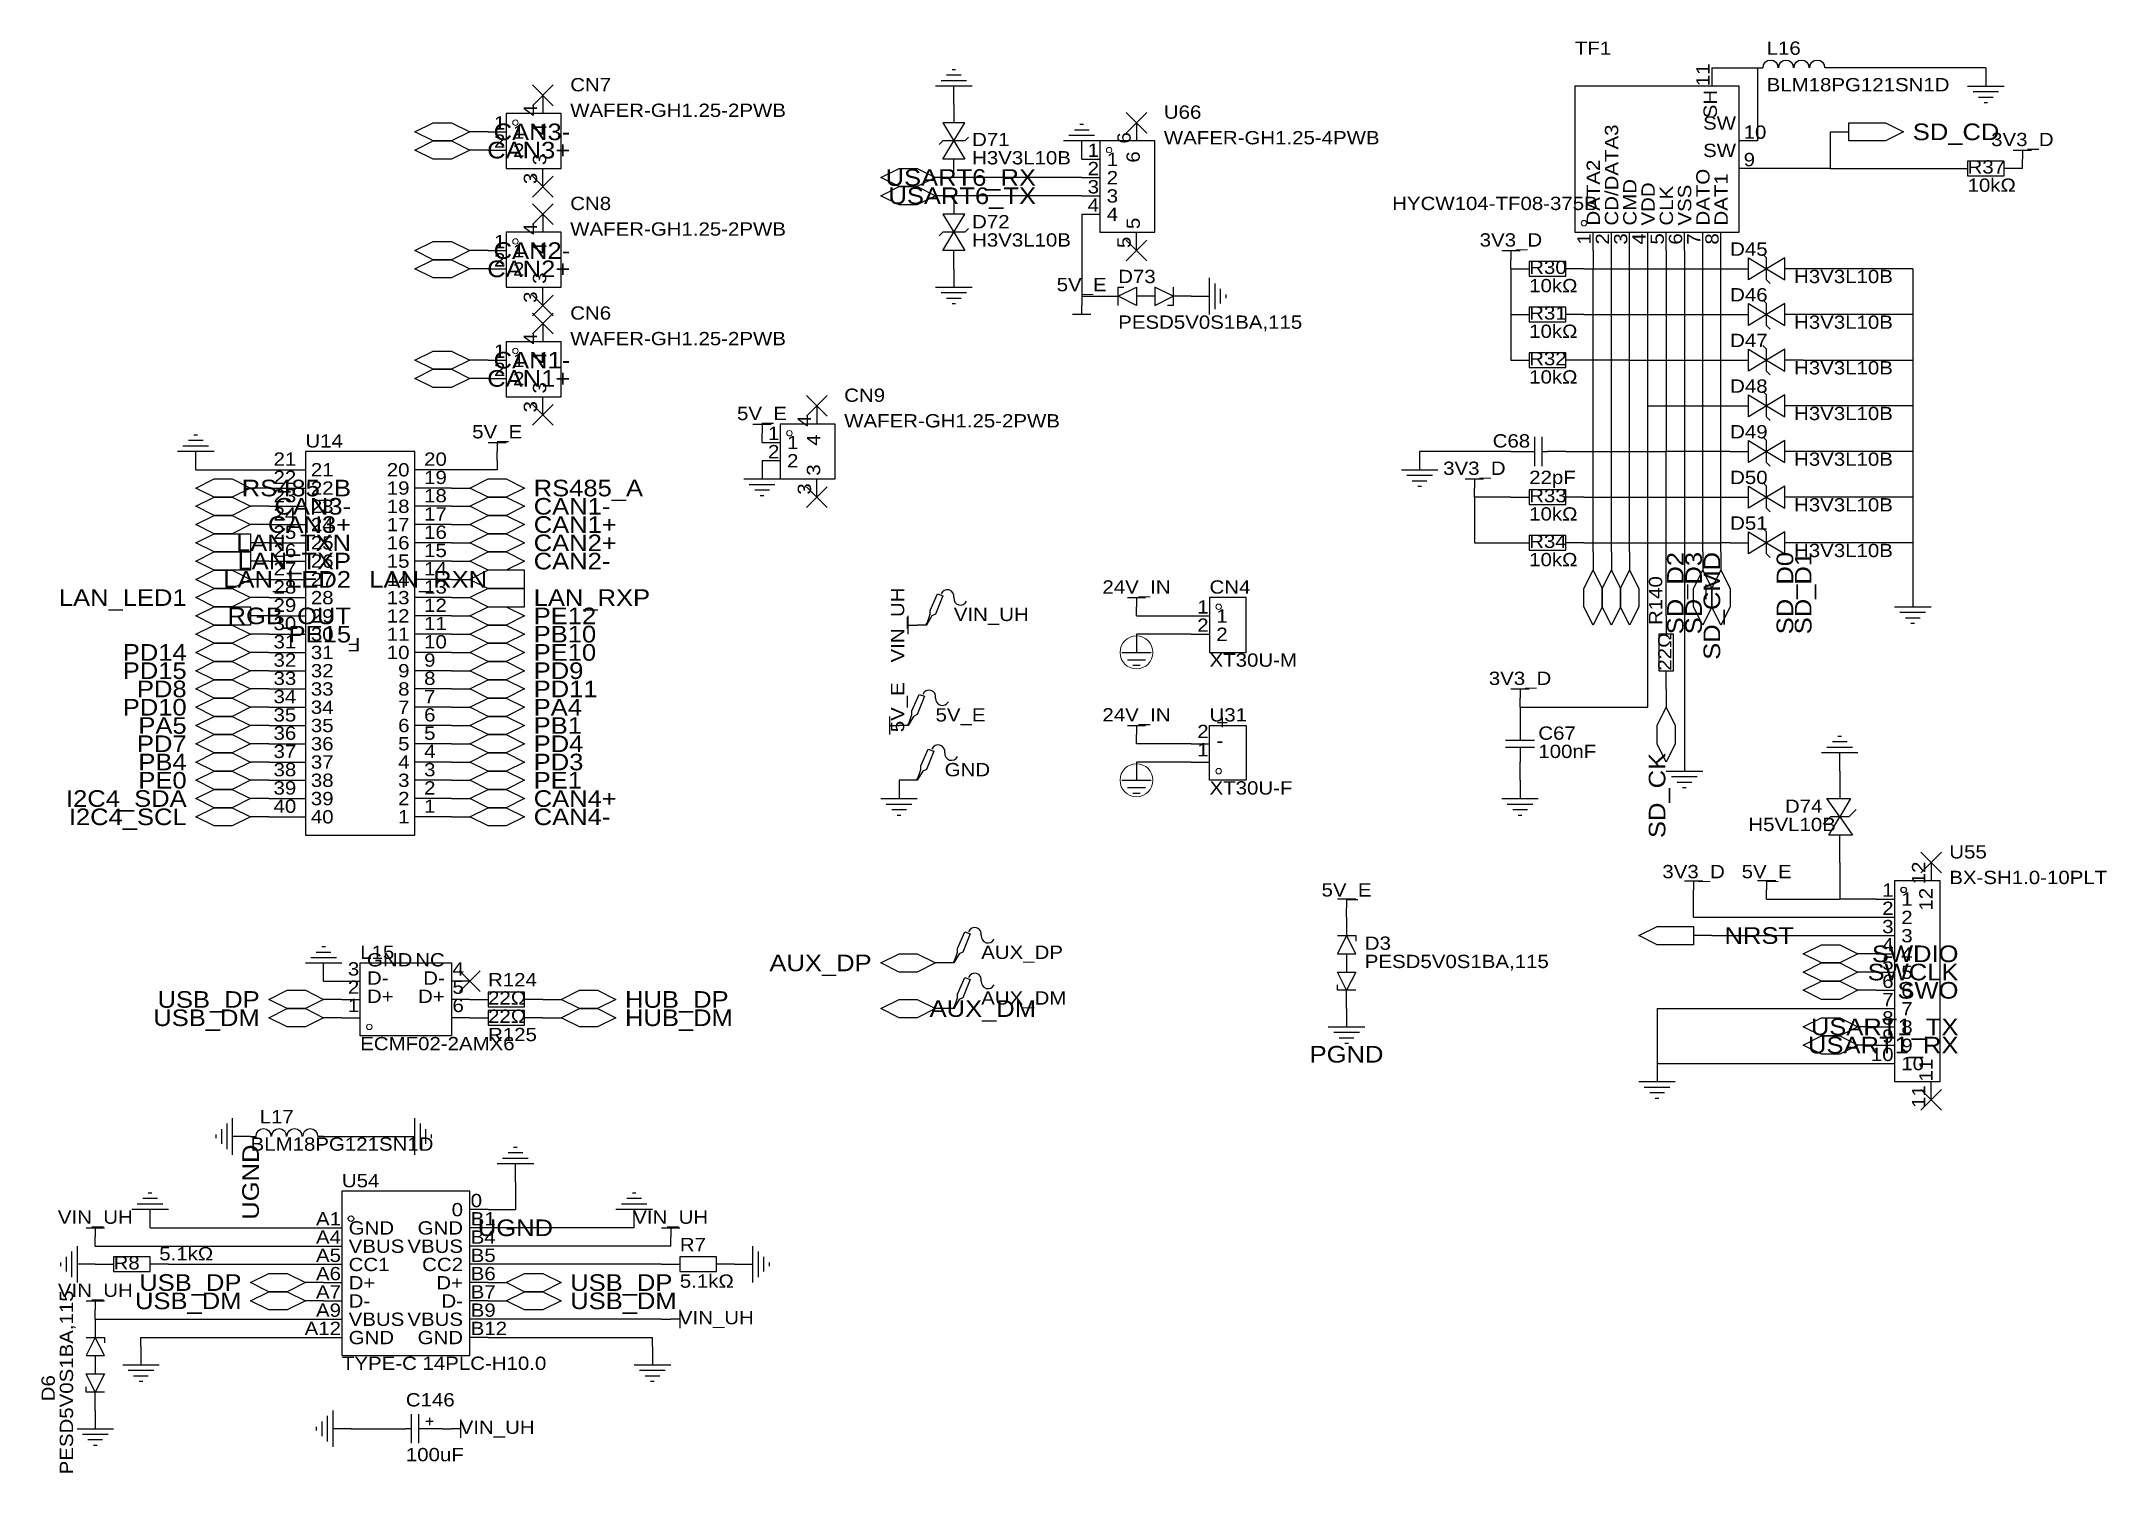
# Model space of a CAD drawing. Header units: millimetres. Extents: x 9 to 296, y 4 to 203.
import ezdxf
from ezdxf.enums import TextEntityAlignment as Align

# ---------------------------------------------------------------- set-up
doc = ezdxf.new("R2010")
doc.units = ezdxf.units.MM
doc.header["$MEASUREMENT"] = 0
doc.styles.get("Standard").update_dxf_attribs({"font": 'arial.ttf'})

msp = doc.modelspace()

# ---------------------------------------------------------------- texts
at = {"color": 1, "true_color": 0x000080, "width": 1.1}
for s, height, p in [('TF1', 1.849, (222.25, 200.66)), ('L16', 1.849, (248.92, 200.66)), ('CN7', 1.849, (82.55, 195.58)), ('BLM18PG121SN1D', 1.8491, (248.92, 195.58)), ('WAFER-GH1.25-2PWB', 1.8491, (82.55, 192.02)), ('U66', 1.849, (165.1, 191.77)), ('D71', 1.849, (138.43, 187.96)), ('WAFER-GH1.25-4PWB', 1.8491, (165.1, 188.21)), ('H3V3L10B', 1.849, (138.43, 185.42)), ('10kΩ', 1.849, (276.86, 181.61)), ('R37', 1.849, (276.86, 184.15)), ('CN8', 1.849, (82.55, 179.07)), ('HYCW104-TF08-375B', 1.8491, (196.85, 179.07)), ('D72', 1.849, (138.43, 176.53)), ('WAFER-GH1.25-2PWB', 1.8491, (82.55, 175.51)), ('H3V3L10B', 1.849, (138.43, 173.99)), ('R30', 1.849, (215.9, 170.18)), ('D45', 1.849, (243.84, 172.72)), ('D73', 1.849, (158.75, 168.91)), ('10kΩ', 1.849, (215.9, 167.64)), ('H3V3L10B', 1.849, (252.73, 168.91)), ('D46', 1.849, (243.84, 166.37)), ('CN6', 1.849, (82.55, 163.83)), ('PESD5V0S1BA,115', 1.8491, (158.75, 162.56)), ('10kΩ', 1.849, (215.9, 161.29)), ('R31', 1.849, (215.9, 163.83)), ('H3V3L10B', 1.849, (252.73, 162.56)), ('WAFER-GH1.25-2PWB', 1.8491, (82.55, 160.27)), ('D47', 1.849, (243.84, 160.02)), ('R32', 1.849, (215.9, 157.48)), ('H3V3L10B', 1.849, (252.73, 156.21)), ('10kΩ', 1.849, (215.9, 154.94)), ('D48', 1.849, (243.84, 153.67)), ('CN9', 1.849, (120.65, 152.4)), ('H3V3L10B', 1.849, (252.73, 149.86)), ('WAFER-GH1.25-2PWB', 1.8491, (120.65, 148.84)), ('D49', 1.849, (243.84, 147.32)), ('U14', 1.849, (45.72, 146.05)), ('C68', 1.849, (210.82, 146.05)), ('H3V3L10B', 1.849, (252.73, 143.51)), ('22pF', 1.849, (215.9, 140.97)), ('R33', 1.849, (215.9, 138.43)), ('D50', 1.849, (243.84, 140.97)), ('10kΩ', 1.849, (215.9, 135.89)), ('H3V3L10B', 1.849, (252.73, 137.16)), ('D51', 1.849, (243.84, 134.62)), ('R34', 1.849, (215.9, 132.08)), ('H3V3L10B', 1.849, (252.73, 130.81)), ('10kΩ', 1.849, (215.9, 129.54)), ('CN4', 1.849, (171.45, 125.73)), ('VIN_UH', 1.849, (135.89, 121.92)), ('XT30U-M', 1.849, (171.45, 115.57)), ('5V_E', 1.849, (133.35, 107.95)), ('U31', 1.849, (171.45, 107.95)), ('C67', 1.849, (217.17, 105.41)), ('100nF', 1.849, (217.17, 102.87)), ('GND', 1.849, (134.62, 100.33)), ('XT30U-F', 1.849, (171.45, 97.79)), ('D74', 1.849, (251.46, 95.25)), ('H5VL10B', 1.849, (246.38, 92.71)), ('U55', 1.849, (274.32, 88.9)), ('BX-SH1.0-10PLT', 1.8491, (274.32, 85.34)), ('D3', 1.849, (193.04, 76.2)), ('L15', 1.849, (53.34, 74.93)), ('AUX_DP', 1.849, (139.7, 74.93)), ('PESD5V0S1BA,115', 1.8491, (193.04, 73.66)), ('R124', 1.849, (71.12, 71.12)), ('22Ω', 1.849, (71.12, 68.58)), ('AUX_DM', 1.849, (139.7, 68.58)), ('22Ω', 1.849, (71.12, 66.04)), ('ECMF02-2AMX6', 1.8491, (53.34, 62.23)), ('R125', 1.849, (71.12, 63.5)), ('L17', 1.849, (39.37, 52.07)), ('BLM18PG121SN1D', 1.8491, (38.1, 48.26)), ('U54', 1.849, (50.8, 43.18)), ('5.1kΩ', 1.849, (25.4, 33.02)), ('R7', 1.849, (97.79, 34.29)), ('R8', 1.849, (19.05, 31.75)), ('5.1kΩ', 1.849, (97.79, 29.21)), ('TYPE-C 14PLC-H10.0', 1.8491, (50.8, 17.78)), ('C146', 1.849, (59.69, 12.7)), ('100uF', 1.849, (59.69, 5.08))]:
    msp.add_text(s, height=height, dxfattribs=at).set_placement(p, align=Align.BOTTOM_LEFT)
at = {"color": 1, "true_color": 0x000000, "width": 1.1}
for s, height, rotation, p in [('11', 1.849, 90, (241.53, 196.85)), ('4', 1.85, 90, (78.49, 192.68)), ('6', 1.85, 90, (161.04, 188.87)), ('CD/DATA3', 1.849, 90, (228.83, 177.47)), ('3', 1.85, 90, (79.76, 185.87)), ('DATA2', 1.849, 90, (226.29, 177.47)), ('DATO', 1.849, 90, (241.53, 177.47)), ('DAT1', 1.849, 90, (244.07, 177.47)), ('CMD', 1.849, 90, (231.37, 177.47)), ('VDD', 1.849, 90, (233.91, 177.47)), ('CLK', 1.849, 90, (236.45, 177.47)), ('VSS', 1.849, 90, (238.99, 177.47)), ('5', 1.85, 90, (162.31, 176.98)), ('4', 1.85, 90, (78.49, 176.17)), ('3', 1.85, 90, (79.76, 169.36)), ('4', 1.85, 90, (78.49, 160.93)), ('3', 1.85, 90, (79.76, 154.12)), ('4', 1.85, 90, (116.59, 149.5)), ('3', 1.85, 90, (117.86, 142.69)), ('F', 1.85, 180, (53.34, 120.65)), ('12', 1.849, 90, (271.53, 85.87)), ('11', 1.849, 90, (272.54, 58.44))]:
    msp.add_text(s, height=height, rotation=rotation, dxfattribs=at).set_placement(p, align=Align.BOTTOM_LEFT)
for s, height, p in [('SH', 1.849, (242.55, 196.34)), ('4', 1.85, (79.76, 191.61)), ('6', 1.85, (162.31, 187.8)), ('3', 1.85, (78.49, 184.81)), ('5', 1.85, (161.04, 175.92)), ('1', 1.85, (225.02, 176.4)), ('2', 1.85, (227.56, 176.4)), ('3', 1.85, (230.1, 176.4)), ('4', 1.85, (232.64, 176.4)), ('5', 1.85, (235.18, 176.4)), ('6', 1.85, (237.72, 176.4)), ('7', 1.85, (240.26, 176.4)), ('8', 1.85, (242.8, 176.4)), ('4', 1.85, (79.76, 175.1)), ('3', 1.85, (78.49, 168.3)), ('4', 1.85, (79.76, 159.86)), ('3', 1.85, (78.49, 153.06)), ('4', 1.85, (117.86, 148.43)), ('3', 1.85, (116.59, 141.63)), ('12', 1.849, (272.54, 85.37)), ('11', 1.849, (271.53, 57.93))]:
    msp.add_text(s, height=height, rotation=90, dxfattribs=at).set_placement(p, align=Align.BOTTOM_RIGHT)
for s, height, p in [('1', 1.85, (73.53, 190.27)), ('SW', 1.849, (244.66, 190.25)), ('2', 1.85, (73.53, 187.73)), ('1', 1.85, (156.08, 186.46)), ('SW', 1.849, (244.66, 186.44)), ('2', 1.85, (156.08, 183.92)), ('4', 1.85, (156.08, 178.84)), ('3', 1.85, (156.08, 181.38)), ('1', 1.85, (73.53, 173.76)), ('2', 1.85, (73.53, 171.22)), ('1', 1.85, (73.53, 158.52)), ('2', 1.85, (73.53, 155.98)), ('1', 1.85, (111.63, 147.09)), ('2', 1.85, (111.63, 144.55)), ('21', 1.849, (44.45, 143.51)), ('22', 1.849, (44.45, 140.97)), ('23', 1.849, (44.45, 138.43)), ('24', 1.849, (44.45, 135.89)), ('25', 1.849, (44.45, 133.35)), ('26', 1.849, (44.45, 130.81)), ('27', 1.849, (44.45, 128.27)), ('28', 1.849, (44.45, 125.73)), ('29', 1.849, (44.45, 123.19)), ('1', 1.85, (171.32, 122.96)), ('30', 1.849, (44.45, 120.65)), ('2', 1.85, (171.32, 120.42)), ('31', 1.849, (44.45, 118.11)), ('32', 1.849, (44.45, 115.57)), ('33', 1.849, (44.45, 113.03)), ('34', 1.849, (44.45, 110.49)), ('35', 1.849, (44.45, 107.95)), ('36', 1.849, (44.45, 105.41)), ('2', 1.85, (171.32, 105.64)), ('37', 1.849, (44.45, 102.87)), ('1', 1.85, (171.32, 103.1)), ('38', 1.849, (44.45, 100.33)), ('40', 1.849, (44.45, 95.25)), ('39', 1.849, (44.45, 97.79)), ('2', 1.85, (266.57, 81.05)), ('1', 1.85, (266.57, 83.59)), ('3', 1.85, (266.57, 78.51)), ('4', 1.85, (266.57, 75.97)), ('3', 1.85, (53.21, 72.62)), ('NC', 1.849, (65.1, 73.89)), ('5', 1.85, (266.57, 73.43)), ('2', 1.85, (53.21, 70.08)), ('D-', 1.849, (65.1, 71.35)), ('6', 1.85, (266.57, 70.89)), ('1', 1.85, (53.21, 67.54)), ('D+', 1.849, (65.1, 68.81)), ('7', 1.85, (266.57, 68.35)), ('8', 1.85, (266.57, 65.81)), ('9', 1.85, (266.57, 63.27)), ('10', 1.849, (266.57, 60.73)), ('A1', 1.849, (50.67, 37.87)), ('0', 1.85, (67.64, 39.14)), ('A4', 1.849, (50.67, 35.33)), ('GND', 1.849, (67.64, 36.6)), ('A5', 1.849, (50.67, 32.79)), ('VBUS', 1.849, (67.64, 34.06)), ('A6', 1.849, (50.67, 30.25)), ('CC2', 1.849, (67.64, 31.52)), ('A7', 1.849, (50.67, 27.71)), ('D+', 1.849, (67.64, 28.98)), ('D-', 1.849, (67.64, 26.44)), ('A9', 1.849, (50.67, 25.17)), ('VBUS', 1.849, (67.64, 23.9)), ('A12', 1.849, (50.67, 22.63)), ('GND', 1.849, (67.64, 21.36))]:
    msp.add_text(s, height=height, dxfattribs=at).set_placement(p, align=Align.BOTTOM_RIGHT)
at = {"color": 1, "true_color": 0x000080, "width": 1.1}
for s, p in [('CAN3-', (82.55, 190.5)), ('CAN3-', (82.55, 190.5)), ('CAN3+', (82.55, 187.96)), ('CAN3+', (82.55, 187.96)), ('USART6_RX', (147.32, 184.15)), ('USART6_RX', (147.32, 184.15)), ('USART6_TX', (147.32, 181.61)), ('USART6_TX', (147.32, 181.61)), ('CAN2+', (82.55, 171.45)), ('CAN2+', (82.55, 171.45)), ('CAN2-', (82.55, 173.99)), ('CAN2-', (82.55, 173.99)), ('CAN1-', (82.55, 158.75)), ('CAN1-', (82.55, 158.75)), ('CAN1+', (82.55, 156.21)), ('CAN1+', (82.55, 156.21)), ('RS485_B', (52.07, 140.97)), ('RS485_B', (52.07, 140.97)), ('CAN3-', (52.07, 138.43)), ('CAN3-', (52.07, 138.43)), ('CAN3+', (52.07, 135.89)), ('CAN3+', (52.07, 135.89)), ('LAN_TXN', (52.07, 133.35)), ('LAN_TXN', (52.07, 133.35)), ('LAN_LED2', (52.07, 128.27)), ('LAN_LED2', (52.07, 128.27)), ('LAN_TXP', (52.07, 130.81)), ('LAN_TXP', (52.07, 130.81)), ('LAN_LED1', (29.21, 125.73)), ('LAN_LED1', (29.21, 125.73)), ('RGB_OUT', (52.07, 123.19)), ('RGB_OUT', (52.07, 123.19)), ('PE15', (52.07, 120.65)), ('PE15', (52.07, 120.65)), ('PD14', (29.21, 118.11)), ('PD14', (29.21, 118.11)), ('PD15', (29.21, 115.57)), ('PD15', (29.21, 115.57)), ('PD8', (29.21, 113.03)), ('PD8', (29.21, 113.03)), ('PD10', (29.21, 110.49)), ('PD10', (29.21, 110.49)), ('PD7', (29.21, 105.41)), ('PD7', (29.21, 105.41)), ('PA5', (29.21, 107.95)), ('PA5', (29.21, 107.95)), ('PB4', (29.21, 102.87)), ('PB4', (29.21, 102.87)), ('PE0', (29.21, 100.33)), ('PE0', (29.21, 100.33)), ('I2C4_SDA', (29.21, 97.79)), ('I2C4_SDA', (29.21, 97.79)), ('I2C4_SCL', (29.21, 95.25)), ('I2C4_SCL', (29.21, 95.25)), ('NRST', (252.73, 78.74)), ('NRST', (252.73, 78.74)), ('AUX_DP', (124.46, 74.93)), ('AUX_DP', (124.46, 74.93)), ('SWCLK', (275.59, 73.66)), ('SWCLK', (275.59, 73.66)), ('SWDIO', (275.59, 76.2)), ('SWDIO', (275.59, 76.2)), ('SWO', (275.59, 71.12)), ('SWO', (275.59, 71.12)), ('USB_DP', (39.37, 69.85)), ('USB_DP', (39.37, 69.85)), ('AUX_DM', (147.32, 68.58)), ('AUX_DM', (147.32, 68.58)), ('USB_DM', (39.37, 67.31)), ('USB_DM', (39.37, 67.31)), ('USART1_TX', (275.59, 66.04)), ('USART1_TX', (275.59, 66.04)), ('USART1_RX', (275.59, 63.5)), ('USART1_RX', (275.59, 63.5)), ('USB_DP', (36.83, 30.48)), ('USB_DP', (36.83, 30.48)), ('USB_DM', (36.83, 27.94)), ('USB_DM', (36.83, 27.94))]:
    msp.add_text(s, height=2.311, dxfattribs=at).set_placement(p, align=Align.MIDDLE_RIGHT)
at = {"color": 1, "true_color": 0x000000, "width": 1.1}
for s, height, p in [('1', 1.85, (74.6, 189)), ('10', 1.849, (245.72, 188.98)), ('2', 1.85, (74.6, 186.46)), ('1', 1.85, (157.15, 185.19)), ('9', 1.85, (245.72, 185.17)), ('2', 1.85, (157.15, 182.65)), ('3', 1.85, (157.15, 180.11)), ('4', 1.85, (157.15, 177.57)), ('2', 1.85, (74.6, 169.95)), ('1', 1.85, (74.6, 172.49)), ('1', 1.85, (74.6, 157.25)), ('2', 1.85, (74.6, 154.71)), ('1', 1.85, (112.7, 145.82)), ('20', 1.849, (62.23, 143.51)), ('2', 1.85, (112.7, 143.28)), ('19', 1.849, (62.23, 140.97)), ('18', 1.849, (62.23, 138.43)), ('17', 1.849, (62.23, 135.89)), ('16', 1.849, (62.23, 133.35)), ('15', 1.849, (62.23, 130.81)), ('14', 1.849, (62.23, 128.27)), ('13', 1.849, (62.23, 125.73)), ('12', 1.849, (62.23, 123.19)), ('1', 1.85, (172.39, 121.69)), ('11', 1.849, (62.23, 120.65)), ('2', 1.85, (172.39, 119.15)), ('9', 1.85, (62.23, 115.57)), ('10', 1.849, (62.23, 118.11)), ('8', 1.85, (62.23, 113.03)), ('7', 1.85, (62.23, 110.49)), ('6', 1.85, (62.23, 107.95)), ('5', 1.85, (62.23, 105.41)), ('+', 1.85, (172.39, 106.91)), ('4', 1.85, (62.23, 102.87)), ('-', 1.85, (172.39, 104.37)), ('3', 1.85, (62.23, 100.33)), ('2', 1.85, (62.23, 97.79)), ('1', 1.85, (62.23, 95.25)), ('1', 1.85, (267.64, 82.32)), ('2', 1.85, (267.64, 79.78)), ('3', 1.85, (267.64, 77.24)), ('GND', 1.849, (54.28, 73.89)), ('4', 1.85, (66.17, 72.62)), ('4', 1.85, (267.64, 74.7)), ('D-', 1.849, (54.28, 71.35)), ('5', 1.85, (66.17, 70.08)), ('5', 1.85, (267.64, 72.16)), ('6', 1.85, (267.64, 69.62)), ('D+', 1.849, (54.28, 68.81)), ('6', 1.85, (66.17, 67.54)), ('7', 1.85, (267.64, 67.08)), ('8', 1.85, (267.64, 64.54)), ('9', 1.85, (267.64, 62)), ('10', 1.849, (267.64, 59.46)), ('0', 1.85, (68.71, 40.41)), ('B1', 1.849, (68.71, 37.87)), ('GND', 1.849, (51.74, 36.6)), ('B4', 1.849, (68.71, 35.33)), ('VBUS', 1.849, (51.74, 34.06)), ('B5', 1.849, (68.71, 32.79)), ('CC1', 1.849, (51.74, 31.52)), ('B6', 1.849, (68.71, 30.25)), ('D+', 1.849, (51.74, 28.98)), ('D-', 1.849, (51.74, 26.44)), ('B7', 1.849, (68.71, 27.71)), ('VBUS', 1.849, (51.74, 23.9)), ('B9', 1.849, (68.71, 25.17)), ('GND', 1.849, (51.74, 21.36)), ('B12', 1.849, (68.71, 22.63))]:
    msp.add_text(s, height=height, dxfattribs=at).set_placement(p, align=Align.BOTTOM_LEFT)
at = {"color": 1, "true_color": 0x000080, "width": 1.1}
for s, p in [('SD_CD', (269.24, 190.5)), ('SD_CD', (269.24, 190.5)), ('RS485_A', (77.47, 140.97)), ('RS485_A', (77.47, 140.97)), ('CAN1-', (77.47, 138.43)), ('CAN1-', (77.47, 138.43)), ('CAN1+', (77.47, 135.89)), ('CAN1+', (77.47, 135.89)), ('CAN2+', (77.47, 133.35)), ('CAN2+', (77.47, 133.35)), ('LAN_RXN', (54.61, 128.27)), ('LAN_RXN', (54.61, 128.27)), ('CAN2-', (77.47, 130.81)), ('CAN2-', (77.47, 130.81)), ('LAN_RXP', (77.47, 125.73)), ('LAN_RXP', (77.47, 125.73)), ('PE12', (77.47, 123.19)), ('PE12', (77.47, 123.19)), ('PB10', (77.47, 120.65)), ('PB10', (77.47, 120.65)), ('PE10', (77.47, 118.11)), ('PE10', (77.47, 118.11)), ('PD9', (77.47, 115.57)), ('PD9', (77.47, 115.57)), ('PD11', (77.47, 113.03)), ('PD11', (77.47, 113.03)), ('PA4', (77.47, 110.49)), ('PA4', (77.47, 110.49)), ('PB1', (77.47, 107.95)), ('PB1', (77.47, 107.95)), ('PD4', (77.47, 105.41)), ('PD4', (77.47, 105.41)), ('PD3', (77.47, 102.87)), ('PD3', (77.47, 102.87)), ('PE1', (77.47, 100.33)), ('PE1', (77.47, 100.33)), ('CAN4+', (77.47, 97.79)), ('CAN4+', (77.47, 97.79)), ('CAN4-', (77.47, 95.25)), ('CAN4-', (77.47, 95.25)), ('HUB_DP', (90.17, 69.85)), ('HUB_DP', (90.17, 69.85)), ('HUB_DM', (90.17, 67.31)), ('HUB_DM', (90.17, 67.31)), ('USB_DP', (82.55, 30.48)), ('USB_DP', (82.55, 30.48)), ('USB_DM', (82.55, 27.94)), ('USB_DM', (82.55, 27.94))]:
    msp.add_text(s, height=2.311, dxfattribs=at).set_placement(p, align=Align.MIDDLE_LEFT)
for s, p in [('3V3_D', (284.48, 187.96)), ('3V3_D', (284.48, 187.96)), ('3V3_D', (213.36, 173.99)), ('3V3_D', (213.36, 173.99)), ('5V_E', (109.22, 149.86)), ('5V_E', (109.22, 149.86)), ('5V_E', (72.39, 147.32)), ('5V_E', (72.39, 147.32)), ('3V3_D', (208.28, 142.24)), ('3V3_D', (208.28, 142.24)), ('24V_IN', (161.29, 125.73)), ('24V_IN', (161.29, 125.73)), ('3V3_D', (214.63, 113.03)), ('3V3_D', (214.63, 113.03)), ('24V_IN', (161.29, 107.95)), ('24V_IN', (161.29, 107.95)), ('VIN_UH', (16.51, 38.1)), ('VIN_UH', (16.51, 38.1)), ('VIN_UH', (96.52, 38.1)), ('VIN_UH', (96.52, 38.1)), ('VIN_UH', (16.51, 27.94)), ('VIN_UH', (16.51, 27.94)), ('VIN_UH', (102.87, 24.13)), ('VIN_UH', (102.87, 24.13)), ('VIN_UH', (72.39, 8.89)), ('VIN_UH', (72.39, 8.89))]:
    msp.add_text(s, height=1.849, dxfattribs=at).set_placement(p, align=Align.BOTTOM_CENTER)
msp.add_text('5V_E', height=1.849, dxfattribs=at).set_placement((153.67, 170.18), align=Align.TOP_CENTER)
msp.add_text('5V_E', height=1.849, dxfattribs=at).set_placement((153.67, 170.18), align=Align.TOP_CENTER)
at = {"color": 1, "true_color": 0x000000, "width": 1.1}
for s, p in [('21', (46.48, 143.51)), ('22', (46.48, 140.97)), ('23', (46.48, 138.43)), ('24', (46.48, 135.89)), ('25', (46.48, 133.35)), ('26', (46.48, 130.81)), ('27', (46.48, 128.27)), ('28', (46.48, 125.73)), ('29', (46.48, 123.19)), ('30', (46.48, 120.65)), ('31', (46.48, 118.11)), ('32', (46.48, 115.57)), ('33', (46.48, 113.03)), ('34', (46.48, 110.49)), ('35', (46.48, 107.95)), ('36', (46.48, 105.41)), ('37', (46.48, 102.87)), ('38', (46.48, 100.33)), ('39', (46.48, 97.79)), ('40', (46.48, 95.25))]:
    msp.add_text(s, height=1.849, dxfattribs=at).set_placement(p, align=Align.MIDDLE_LEFT)
for s, height, p in [('20', 1.849, (60.2, 143.51)), ('19', 1.849, (60.2, 140.97)), ('18', 1.849, (60.2, 138.43)), ('17', 1.849, (60.2, 135.89)), ('16', 1.849, (60.2, 133.35)), ('15', 1.849, (60.2, 130.81)), ('14', 1.849, (60.2, 128.27)), ('13', 1.849, (60.2, 125.73)), ('12', 1.849, (60.2, 123.19)), ('11', 1.849, (60.2, 120.65)), ('10', 1.849, (60.2, 118.11)), ('9', 1.85, (60.2, 115.57)), ('8', 1.85, (60.2, 113.03)), ('7', 1.85, (60.2, 110.49)), ('5', 1.85, (60.2, 105.41)), ('6', 1.85, (60.2, 107.95)), ('4', 1.85, (60.2, 102.87)), ('3', 1.85, (60.2, 100.33)), ('2', 1.85, (60.2, 97.79)), ('1', 1.85, (60.2, 95.25))]:
    msp.add_text(s, height=height, dxfattribs=at).set_placement(p, align=Align.MIDDLE_RIGHT)
at = {"color": 1, "true_color": 0x000080, "width": 1.1}
for s, p in [('SD_D2', (236.22, 132.08)), ('SD_D2', (236.22, 132.08)), ('SD_D3', (238.76, 132.08)), ('SD_D3', (238.76, 132.08)), ('SD_CMD', (241.3, 132.08)), ('SD_CMD', (241.3, 132.08)), ('SD_D0', (251.46, 132.08)), ('SD_D0', (251.46, 132.08)), ('SD_D1', (254, 132.08)), ('SD_D1', (254, 132.08)), ('SD_CK', (233.68, 104.14)), ('SD_CK', (233.68, 104.14))]:
    msp.add_text(s, height=2.311, rotation=90, dxfattribs=at).set_placement(p, align=Align.MIDDLE_RIGHT)
for s, p in [('VIN_UH', (129.54, 121.92)), ('VIN_UH', (129.54, 121.92)), ('5V_E', (129.54, 110.49)), ('5V_E', (129.54, 110.49))]:
    msp.add_text(s, height=1.849, rotation=90, dxfattribs=at).set_placement(p, align=Align.BOTTOM_CENTER)
for s, height, p in [('R140', 1.849, (234.95, 121.92)), ('22Ω', 1.849, (236.22, 115.57)), ('PESD5V0S1BA,115', 1.8491, (13.97, 3.81)), ('D6', 1.849, (11.43, 13.97))]:
    msp.add_text(s, height=height, rotation=90, dxfattribs=at).set_placement(p, align=Align.BOTTOM_LEFT)
for s, height, p in [('3V3_D', 1.849, (238.76, 87.63)), ('3V3_D', 1.849, (238.76, 87.63)), ('5V_E', 1.849, (248.92, 87.63)), ('5V_E', 1.849, (248.92, 87.63)), ('5V_E', 1.849, (190.5, 85.09)), ('5V_E', 1.849, (190.5, 85.09)), ('PGND', 2.311, (190.5, 62.23)), ('PGND', 2.311, (190.5, 62.23)), ('UGND', 2.311, (74.93, 38.1)), ('UGND', 2.311, (74.93, 38.1))]:
    msp.add_text(s, height=height, dxfattribs=at).set_placement(p, align=Align.MIDDLE_CENTER)
msp.add_text('UGND', height=2.311, rotation=90, dxfattribs=at).set_placement((38.1, 44.45), align=Align.MIDDLE_CENTER)
msp.add_text('UGND', height=2.311, rotation=90, dxfattribs=at).set_placement((38.1, 44.45), align=Align.MIDDLE_CENTER)

# ---------------------------------------------------------------- linework, layer by layer
at = {"color": 1, "true_color": 0xa00000}
for points in [[(136.91, 198.37), (134.87, 198.37)], [(136.14, 199.14), (135.64, 199.14)], [(248.44, 199.4), (248.49, 199.82), (248.71, 200.18), (249.05, 200.41), (249.45, 200.49), (249.86, 200.41), (250.2, 200.18), (250.41, 199.82), (250.46, 199.4)], [(250.6, 199.41), (250.65, 199.82), (250.87, 200.18), (251.21, 200.41), (251.61, 200.49), (252.01, 200.41), (252.35, 200.18), (252.57, 199.82), (252.62, 199.4)], [(252.75, 199.41), (252.8, 199.82), (253.02, 200.18), (253.36, 200.41), (253.76, 200.49), (254.16, 200.41), (254.5, 200.18), (254.72, 199.82), (254.77, 199.4)], [(254.94, 199.41), (254.99, 199.82), (255.21, 200.18), (255.55, 200.41), (255.95, 200.49), (256.35, 200.41), (256.69, 200.18), (256.91, 199.82), (256.96, 199.4)], [(138.43, 196.85), (133.35, 196.85)], [(137.67, 197.61), (134.11, 197.61)], [(276.86, 196.85), (281.94, 196.85)], [(277.62, 196.09), (281.18, 196.09)], [(278.38, 195.33), (280.42, 195.33)], [(279.15, 194.56), (279.65, 194.56)], [(155.45, 189.99), (151.89, 189.99)], [(154.69, 190.75), (152.65, 190.75)], [(153.92, 191.52), (153.42, 191.52)], [(137.41, 189.23), (134.37, 189.23)], [(156.21, 189.23), (151.13, 189.23)], [(283.21, 187.96), (285.75, 187.96)], [(284.48, 187.96), (284.48, 186.69)], [(137.41, 176.53), (134.37, 176.53)], [(212.09, 173.99), (214.63, 173.99)], [(213.36, 173.99), (213.36, 172.72)], [(248.92, 169.93), (248.92, 172.97)], [(171.45, 165.1), (171.45, 170.18)], [(133.35, 168.91), (138.43, 168.91)], [(134.11, 168.15), (137.67, 168.15)], [(134.87, 167.39), (136.91, 167.39)], [(135.64, 166.62), (136.14, 166.62)], [(158.75, 166.37), (158.75, 168.91), (159.51, 168.91)], [(163.83, 167.64), (161.29, 167.64)], [(166.37, 168.91), (166.37, 166.37), (165.61, 166.37)], [(172.21, 165.86), (172.21, 169.42)], [(172.97, 166.62), (172.97, 168.66)], [(173.74, 167.39), (173.74, 167.89)], [(248.92, 163.58), (248.92, 166.62)], [(154.94, 165.1), (152.4, 165.1)], [(153.67, 165.1), (153.67, 166.37)], [(248.92, 157.23), (248.92, 160.27)], [(248.92, 150.88), (248.92, 153.92)], [(107.95, 149.86), (110.49, 149.86)], [(109.22, 149.86), (109.22, 148.59)], [(32.26, 146.81), (28.7, 146.81)], [(31.5, 147.57), (29.46, 147.57)], [(30.73, 148.34), (30.23, 148.34)], [(71.12, 147.32), (73.66, 147.32)], [(72.39, 147.32), (72.39, 146.05)], [(216.66, 148.08), (216.66, 144.02)], [(217.68, 148.08), (217.68, 144.02)], [(248.92, 144.53), (248.92, 147.57)], [(33.02, 146.05), (27.94, 146.05)], [(215.9, 146.05), (216.66, 146.05)], [(217.68, 146.05), (218.44, 146.05)], [(106.68, 142.24), (111.76, 142.24)], [(107.44, 141.48), (111, 141.48)], [(198.12, 143.51), (203.2, 143.51)], [(198.88, 142.75), (202.44, 142.75)], [(199.64, 141.99), (201.68, 141.99)], [(200.41, 141.22), (200.91, 141.22)], [(207.01, 142.24), (209.55, 142.24)], [(208.28, 142.24), (208.28, 140.97)], [(248.92, 138.18), (248.92, 141.22)], [(108.2, 140.72), (110.24, 140.72)], [(108.97, 139.95), (109.47, 139.95)], [(248.92, 131.83), (248.92, 134.87)], [(160.02, 125.73), (162.56, 125.73)], [(161.29, 125.73), (161.29, 124.46)], [(266.7, 124.46), (271.78, 124.46)], [(267.46, 123.7), (271.02, 123.7)], [(129.54, 120.65), (129.54, 123.19)], [(129.54, 121.92), (130.81, 121.92)], [(268.22, 122.94), (270.26, 122.94)], [(268.99, 122.17), (269.49, 122.17)], [(159.26, 118.11), (163.32, 118.11)], [(160.02, 117.09), (162.56, 117.09)], [(160.78, 116.33), (161.8, 116.33)], [(213.36, 113.03), (215.9, 113.03)], [(214.63, 113.03), (214.63, 111.76)], [(127, 106.68), (127, 109.22)], [(127, 107.95), (128.27, 107.95)], [(160.02, 107.95), (162.56, 107.95)], [(161.29, 107.95), (161.29, 106.68)], [(214.63, 107.95), (214.63, 105.92)], [(259.33, 106.43), (258.83, 106.43)], [(212.6, 105.92), (216.66, 105.92)], [(216.66, 104.9), (212.6, 104.9)], [(214.63, 104.9), (214.63, 102.87)], [(261.62, 104.14), (256.54, 104.14)], [(260.86, 104.9), (257.3, 104.9)], [(260.1, 105.66), (258.06, 105.66)], [(234.95, 101.6), (240.03, 101.6)], [(235.71, 100.84), (239.27, 100.84)], [(125.73, 97.79), (130.81, 97.79)], [(159.26, 100.33), (163.32, 100.33)], [(160.02, 99.31), (162.56, 99.31)], [(160.78, 98.55), (161.8, 98.55)], [(212.09, 97.79), (217.17, 97.79)], [(236.47, 100.08), (238.51, 100.08)], [(237.24, 99.31), (237.74, 99.31)], [(126.49, 97.03), (130.05, 97.03)], [(127.25, 96.27), (129.29, 96.27)], [(128.02, 95.5), (128.52, 95.5)], [(212.85, 97.03), (216.41, 97.03)], [(213.61, 96.27), (215.65, 96.27)], [(214.38, 95.5), (214.88, 95.5)], [(261.37, 96.27), (260.35, 95.25), (257.81, 95.25), (256.79, 94.23)], [(237.49, 86.36), (240.03, 86.36)], [(238.76, 86.36), (238.76, 85.09)], [(250.19, 86.36), (247.65, 86.36)], [(248.92, 86.36), (248.92, 85.09)], [(191.77, 83.82), (189.23, 83.82)], [(190.5, 83.82), (190.5, 82.55)], [(189.23, 78.74), (191.77, 78.74), (191.77, 77.98)], [(45.72, 74.93), (50.8, 74.93)], [(46.48, 75.69), (50.04, 75.69)], [(47.24, 76.45), (49.28, 76.45)], [(48.01, 77.22), (48.51, 77.22)], [(190.5, 76.2), (190.5, 73.66)], [(191.77, 71.12), (189.23, 71.12), (189.23, 71.88)], [(187.96, 66.04), (193.04, 66.04)], [(188.72, 65.28), (192.28, 65.28)], [(189.48, 64.52), (191.52, 64.52)], [(190.25, 63.75), (190.75, 63.75)], [(231.14, 58.42), (236.22, 58.42)], [(231.9, 57.66), (235.46, 57.66)], [(232.66, 56.9), (234.7, 56.9)], [(233.43, 56.13), (233.93, 56.13)], [(34.04, 51.82), (34.04, 49.78)], [(34.8, 52.58), (34.8, 49.02)], [(35.56, 53.34), (35.56, 48.26)], [(38.89, 50.81), (38.94, 51.23), (39.16, 51.59), (39.5, 51.82), (39.9, 51.9), (40.31, 51.82), (40.65, 51.59), (40.86, 51.23), (40.91, 50.81)], [(41.05, 50.82), (41.1, 51.23), (41.32, 51.59), (41.66, 51.82), (42.06, 51.9), (42.46, 51.82), (42.8, 51.59), (43.02, 51.23), (43.07, 50.81)], [(43.2, 50.82), (43.25, 51.23), (43.47, 51.59), (43.81, 51.82), (44.21, 51.9), (44.61, 51.82), (44.95, 51.59), (45.17, 51.23), (45.22, 50.81)], [(45.39, 50.82), (45.44, 51.23), (45.66, 51.59), (46, 51.82), (46.4, 51.9), (46.8, 51.82), (47.14, 51.59), (47.36, 51.23), (47.41, 50.81)], [(60.96, 48.26), (60.96, 53.34)], [(61.72, 49.02), (61.72, 52.58)], [(62.48, 49.78), (62.48, 51.82)], [(33.27, 51.05), (33.27, 50.55)], [(63.25, 50.55), (63.25, 51.05)], [(75.18, 49.28), (74.68, 49.28)], [(77.47, 46.99), (72.39, 46.99)], [(76.71, 47.75), (73.15, 47.75)], [(75.95, 48.51), (73.91, 48.51)], [(26.67, 40.64), (21.59, 40.64)], [(25.91, 41.4), (22.35, 41.4)], [(25.15, 42.16), (23.11, 42.16)], [(24.38, 42.93), (23.88, 42.93)], [(93.98, 40.64), (88.9, 40.64)], [(93.22, 41.4), (89.66, 41.4)], [(92.46, 42.16), (90.42, 42.16)], [(91.69, 42.93), (91.19, 42.93)], [(15.24, 38.1), (17.78, 38.1)], [(16.51, 38.1), (16.51, 36.83)], [(95.25, 38.1), (97.79, 38.1)], [(96.52, 38.1), (96.52, 36.83)], [(13.21, 34.8), (13.21, 31.24)], [(13.97, 35.56), (13.97, 30.48)], [(107.95, 30.48), (107.95, 35.56)], [(108.71, 31.24), (108.71, 34.8)], [(11.68, 33.27), (11.68, 32.77)], [(12.45, 34.04), (12.45, 32)], [(109.47, 32), (109.47, 34.04)], [(110.24, 32.77), (110.24, 33.27)], [(15.24, 27.94), (17.78, 27.94)], [(16.51, 27.94), (16.51, 26.67)], [(97.79, 26.67), (97.79, 24.13)], [(97.79, 25.4), (96.52, 25.4)], [(15.24, 22.86), (17.78, 22.86), (17.78, 22.1)], [(16.51, 20.32), (16.51, 17.78)], [(20.32, 19.05), (25.4, 19.05)], [(21.08, 18.29), (24.64, 18.29)], [(21.84, 17.53), (23.88, 17.53)], [(91.44, 19.05), (96.52, 19.05)], [(92.2, 18.29), (95.76, 18.29)], [(92.96, 17.53), (95, 17.53)], [(17.78, 15.24), (15.24, 15.24), (15.24, 16)], [(22.61, 16.76), (23.11, 16.76)], [(93.73, 16.76), (94.23, 16.76)], [(48.77, 11.94), (48.77, 8.38)], [(49.53, 12.7), (49.53, 7.62)], [(60.45, 12.19), (60.45, 8.13)], [(61.47, 12.19), (61.47, 8.13)], [(62.99, 11.68), (62.99, 10.67)], [(13.97, 10.16), (19.05, 10.16)], [(14.73, 9.4), (18.29, 9.4)], [(15.49, 8.64), (17.53, 8.64)], [(47.24, 10.41), (47.24, 9.91)], [(48.01, 11.18), (48.01, 9.14)], [(60.45, 10.16), (59.69, 10.16)], [(62.23, 10.16), (61.47, 10.16)], [(63.5, 11.18), (62.48, 11.18)], [(67.31, 10.16), (66.04, 10.16)], [(67.31, 11.43), (67.31, 8.89)], [(16.26, 7.87), (16.76, 7.87)]]:
    msp.add_lwpolyline(points, dxfattribs=at)
at = {"color": 1, "true_color": 0x880000}
for points in [[(241.3, 199.39), (241.3, 196.85)], [(247.65, 199.39), (248.41, 199.39)], [(257.81, 199.39), (257.05, 199.39)], [(279.4, 199.39), (279.4, 196.85)], [(78.74, 195.58), (78.74, 193.04)], [(135.89, 194.31), (135.89, 196.85)], [(135.89, 194.31), (135.89, 191.77)], [(71.12, 190.5), (68.58, 190.5)], [(71.12, 190.5), (73.66, 190.5)], [(161.29, 191.77), (161.29, 189.23)], [(257.81, 190.5), (260.35, 190.5)], [(71.12, 187.96), (68.58, 187.96)], [(71.12, 187.96), (73.66, 187.96)], [(135.89, 184.15), (135.89, 186.69)], [(153.67, 186.69), (153.67, 189.23)], [(153.67, 186.69), (156.21, 186.69)], [(247.65, 189.23), (245.11, 189.23)], [(284.48, 185.42), (284.48, 186.69)], [(78.74, 182.88), (78.74, 185.42)], [(135.89, 184.15), (133.35, 184.15)], [(153.67, 184.15), (156.21, 184.15)], [(247.65, 185.42), (245.11, 185.42)], [(274.32, 185.42), (276.86, 185.42)], [(284.48, 185.42), (281.94, 185.42)], [(135.89, 181.61), (133.35, 181.61)], [(135.89, 181.61), (135.89, 179.07)], [(153.67, 181.61), (156.21, 181.61)], [(78.74, 179.07), (78.74, 176.53)], [(153.67, 179.07), (156.21, 179.07)], [(161.29, 173.99), (161.29, 176.53)], [(224.79, 173.99), (224.79, 176.53)], [(227.33, 173.99), (227.33, 176.53)], [(229.87, 173.99), (229.87, 176.53)], [(232.41, 173.99), (232.41, 176.53)], [(234.95, 173.99), (234.95, 176.53)], [(237.49, 173.99), (237.49, 176.53)], [(240.03, 173.99), (240.03, 176.53)], [(242.57, 173.99), (242.57, 176.53)], [(71.12, 173.99), (68.58, 173.99)], [(71.12, 173.99), (73.66, 173.99)], [(135.89, 171.45), (135.89, 173.99)], [(213.36, 171.45), (213.36, 172.72)], [(71.12, 171.45), (68.58, 171.45)], [(71.12, 171.45), (73.66, 171.45)], [(135.89, 171.45), (135.89, 168.91)], [(213.36, 171.45), (215.9, 171.45)], [(223.52, 171.45), (220.98, 171.45)], [(243.84, 171.45), (246.38, 171.45)], [(254, 171.45), (251.46, 171.45)], [(78.74, 166.37), (78.74, 168.91)], [(153.67, 167.64), (153.67, 166.37)], [(156.21, 167.64), (158.75, 167.64)], [(168.91, 167.64), (166.37, 167.64)], [(168.91, 167.64), (171.45, 167.64)], [(78.74, 163.83), (78.74, 161.29)], [(213.36, 165.1), (215.9, 165.1)], [(223.52, 165.1), (220.98, 165.1)], [(243.84, 165.1), (246.38, 165.1)], [(254, 165.1), (251.46, 165.1)], [(71.12, 158.75), (68.58, 158.75)], [(71.12, 158.75), (73.66, 158.75)], [(213.36, 158.75), (215.9, 158.75)], [(223.52, 158.75), (220.98, 158.75)], [(243.84, 158.75), (246.38, 158.75)], [(254, 158.75), (251.46, 158.75)], [(71.12, 156.21), (68.58, 156.21)], [(71.12, 156.21), (73.66, 156.21)], [(78.74, 151.13), (78.74, 153.67)], [(116.84, 152.4), (116.84, 149.86)], [(243.84, 152.4), (246.38, 152.4)], [(254, 152.4), (251.46, 152.4)], [(109.22, 147.32), (109.22, 148.59)], [(109.22, 147.32), (111.76, 147.32)], [(30.48, 143.51), (30.48, 146.05)], [(72.39, 144.78), (72.39, 146.05)], [(109.22, 144.78), (111.76, 144.78)], [(109.22, 144.78), (109.22, 142.24)], [(200.66, 146.05), (200.66, 143.51)], [(213.36, 146.05), (215.9, 146.05)], [(220.98, 146.05), (218.44, 146.05)], [(243.84, 146.05), (246.38, 146.05)], [(254, 146.05), (251.46, 146.05)], [(40.64, 140.97), (38.1, 140.97)], [(40.64, 143.51), (45.72, 143.51)], [(40.64, 140.97), (45.72, 140.97)], [(66.04, 143.51), (60.96, 143.51)], [(66.04, 140.97), (60.96, 140.97)], [(66.04, 140.97), (68.58, 140.97)], [(116.84, 139.7), (116.84, 142.24)], [(208.28, 139.7), (208.28, 140.97)], [(40.64, 138.43), (38.1, 138.43)], [(40.64, 138.43), (45.72, 138.43)], [(66.04, 138.43), (60.96, 138.43)], [(66.04, 138.43), (68.58, 138.43)], [(213.36, 139.7), (215.9, 139.7)], [(223.52, 139.7), (220.98, 139.7)], [(243.84, 139.7), (246.38, 139.7)], [(254, 139.7), (251.46, 139.7)], [(40.64, 135.89), (38.1, 135.89)], [(40.64, 135.89), (45.72, 135.89)], [(66.04, 135.89), (60.96, 135.89)], [(66.04, 135.89), (68.58, 135.89)], [(40.64, 133.35), (38.1, 133.35)], [(40.64, 133.35), (45.72, 133.35)], [(66.04, 133.35), (60.96, 133.35)], [(66.04, 133.35), (68.58, 133.35)], [(213.36, 133.35), (215.9, 133.35)], [(223.52, 133.35), (220.98, 133.35)], [(243.84, 133.35), (246.38, 133.35)], [(254, 133.35), (251.46, 133.35)], [(40.64, 130.81), (38.1, 130.81)], [(40.64, 130.81), (45.72, 130.81)], [(66.04, 130.81), (60.96, 130.81)], [(66.04, 130.81), (68.58, 130.81)], [(224.79, 132.08), (224.79, 129.54)], [(227.33, 132.08), (227.33, 129.54)], [(229.87, 132.08), (229.87, 129.54)], [(240.03, 132.08), (240.03, 129.54)], [(242.57, 132.08), (242.57, 129.54)], [(40.64, 128.27), (38.1, 128.27)], [(40.64, 128.27), (45.72, 128.27)], [(66.04, 128.27), (60.96, 128.27)], [(66.04, 128.27), (68.58, 128.27)], [(269.24, 127), (269.24, 124.46)], [(40.64, 125.73), (38.1, 125.73)], [(40.64, 125.73), (45.72, 125.73)], [(66.04, 125.73), (60.96, 125.73)], [(66.04, 125.73), (68.58, 125.73)], [(161.29, 123.19), (161.29, 124.46)], [(40.64, 123.19), (38.1, 123.19)], [(40.64, 120.65), (38.1, 120.65)], [(40.64, 123.19), (45.72, 123.19)], [(40.64, 120.65), (45.72, 120.65)], [(66.04, 123.19), (60.96, 123.19)], [(66.04, 120.65), (60.96, 120.65)], [(66.04, 123.19), (68.58, 123.19)], [(66.04, 120.65), (68.58, 120.65)], [(132.08, 121.92), (130.81, 121.92)], [(132.08, 121.92), (132.08, 122.17)], [(161.29, 120.65), (161.29, 118.11)], [(168.91, 123.19), (171.45, 123.19)], [(168.91, 120.65), (171.45, 120.65)], [(234.95, 123.19), (234.95, 120.65)], [(40.64, 118.11), (38.1, 118.11)], [(40.64, 118.11), (45.72, 118.11)], [(66.04, 118.11), (60.96, 118.11)], [(66.04, 118.11), (68.58, 118.11)], [(40.64, 115.57), (38.1, 115.57)], [(40.64, 115.57), (45.72, 115.57)], [(66.04, 115.57), (60.96, 115.57)], [(66.04, 115.57), (68.58, 115.57)], [(234.95, 113.03), (234.95, 115.57)], [(40.64, 113.03), (38.1, 113.03)], [(40.64, 113.03), (45.72, 113.03)], [(66.04, 113.03), (60.96, 113.03)], [(66.04, 113.03), (68.58, 113.03)], [(234.95, 113.03), (234.95, 110.49)], [(40.64, 110.49), (38.1, 110.49)], [(40.64, 110.49), (45.72, 110.49)], [(66.04, 110.49), (60.96, 110.49)], [(66.04, 110.49), (68.58, 110.49)], [(214.63, 110.49), (214.63, 111.76)], [(214.63, 110.49), (214.63, 107.95)], [(40.64, 107.95), (38.1, 107.95)], [(40.64, 107.95), (45.72, 107.95)], [(66.04, 107.95), (60.96, 107.95)], [(66.04, 107.95), (68.58, 107.95)], [(129.54, 107.95), (128.27, 107.95)], [(129.54, 107.95), (129.54, 108.2)], [(161.29, 105.41), (161.29, 106.68)], [(40.64, 105.41), (38.1, 105.41)], [(40.64, 105.41), (45.72, 105.41)], [(66.04, 105.41), (60.96, 105.41)], [(66.04, 105.41), (68.58, 105.41)], [(168.91, 105.41), (171.45, 105.41)], [(237.49, 104.14), (237.49, 101.6)], [(259.08, 101.6), (259.08, 104.14)], [(40.64, 102.87), (38.1, 102.87)], [(40.64, 102.87), (45.72, 102.87)], [(66.04, 102.87), (60.96, 102.87)], [(66.04, 102.87), (68.58, 102.87)], [(130.81, 100.33), (130.81, 100.58)], [(161.29, 102.87), (161.29, 100.33)], [(168.91, 102.87), (171.45, 102.87)], [(214.63, 100.33), (214.63, 102.87)], [(259.08, 101.6), (259.08, 97.79)], [(40.64, 100.33), (38.1, 100.33)], [(40.64, 97.79), (38.1, 97.79)], [(40.64, 100.33), (45.72, 100.33)], [(40.64, 97.79), (45.72, 97.79)], [(66.04, 100.33), (60.96, 100.33)], [(66.04, 97.79), (60.96, 97.79)], [(66.04, 100.33), (68.58, 100.33)], [(66.04, 97.79), (68.58, 97.79)], [(128.27, 100.33), (128.27, 97.79)], [(214.63, 100.33), (214.63, 97.79)], [(40.64, 95.25), (38.1, 95.25)], [(40.64, 95.25), (45.72, 95.25)], [(66.04, 95.25), (60.96, 95.25)], [(66.04, 95.25), (68.58, 95.25)], [(259.08, 88.9), (259.08, 92.71)], [(271.78, 88.9), (271.78, 86.36)], [(238.76, 83.82), (238.76, 85.09)], [(248.92, 83.82), (248.92, 85.09)], [(264.16, 83.82), (266.7, 83.82)], [(190.5, 81.28), (190.5, 82.55)], [(190.5, 81.28), (190.5, 78.74)], [(264.16, 81.28), (266.7, 81.28)], [(241.3, 78.74), (238.76, 78.74)], [(264.16, 78.74), (266.7, 78.74)], [(48.26, 72.39), (48.26, 74.93)], [(135.89, 74.93), (133.35, 74.93)], [(135.89, 74.93), (135.89, 75.18)], [(264.16, 76.2), (261.62, 76.2)], [(264.16, 76.2), (266.7, 76.2)], [(50.8, 72.39), (53.34, 72.39)], [(68.58, 72.39), (66.04, 72.39)], [(264.16, 73.66), (261.62, 73.66)], [(264.16, 73.66), (266.7, 73.66)], [(50.8, 69.85), (48.26, 69.85)], [(50.8, 69.85), (53.34, 69.85)], [(68.58, 69.85), (66.04, 69.85)], [(68.58, 69.85), (71.12, 69.85)], [(78.74, 69.85), (76.2, 69.85)], [(78.74, 69.85), (81.28, 69.85)], [(190.5, 68.58), (190.5, 71.12)], [(264.16, 71.12), (261.62, 71.12)], [(264.16, 71.12), (266.7, 71.12)], [(50.8, 67.31), (48.26, 67.31)], [(50.8, 67.31), (53.34, 67.31)], [(68.58, 67.31), (66.04, 67.31)], [(68.58, 67.31), (71.12, 67.31)], [(78.74, 67.31), (76.2, 67.31)], [(78.74, 67.31), (81.28, 67.31)], [(135.89, 68.58), (133.35, 68.58)], [(135.89, 68.58), (135.89, 68.83)], [(190.5, 68.58), (190.5, 66.04)], [(264.16, 68.58), (266.7, 68.58)], [(264.16, 66.04), (261.62, 66.04)], [(264.16, 63.5), (261.62, 63.5)], [(264.16, 66.04), (266.7, 66.04)], [(264.16, 63.5), (266.7, 63.5)], [(233.68, 60.96), (233.68, 58.42)], [(264.16, 60.96), (266.7, 60.96)], [(271.78, 55.88), (271.78, 58.42)], [(38.1, 50.8), (35.56, 50.8)], [(38.1, 50.8), (38.86, 50.8)], [(48.26, 50.8), (47.5, 50.8)], [(58.42, 50.8), (60.96, 50.8)], [(74.93, 44.45), (74.93, 46.99)], [(24.13, 38.1), (24.13, 40.64)], [(71.12, 40.64), (68.58, 40.64)], [(91.44, 38.1), (91.44, 40.64)], [(48.26, 38.1), (50.8, 38.1)], [(71.12, 38.1), (68.58, 38.1)], [(16.51, 35.56), (16.51, 36.83)], [(48.26, 35.56), (50.8, 35.56)], [(71.12, 35.56), (68.58, 35.56)], [(96.52, 35.56), (96.52, 36.83)], [(16.51, 33.02), (13.97, 33.02)], [(16.51, 33.02), (19.05, 33.02)], [(26.67, 33.02), (24.13, 33.02)], [(48.26, 33.02), (50.8, 33.02)], [(71.12, 33.02), (68.58, 33.02)], [(95.25, 33.02), (97.79, 33.02)], [(105.41, 33.02), (102.87, 33.02)], [(105.41, 33.02), (107.95, 33.02)], [(48.26, 30.48), (45.72, 30.48)], [(48.26, 30.48), (50.8, 30.48)], [(71.12, 30.48), (68.58, 30.48)], [(71.12, 30.48), (73.66, 30.48)], [(16.51, 25.4), (16.51, 26.67)], [(48.26, 27.94), (45.72, 27.94)], [(48.26, 27.94), (50.8, 27.94)], [(71.12, 27.94), (68.58, 27.94)], [(71.12, 27.94), (73.66, 27.94)], [(16.51, 25.4), (16.51, 22.86)], [(48.26, 25.4), (50.8, 25.4)], [(71.12, 25.4), (68.58, 25.4)], [(95.25, 25.4), (96.52, 25.4)], [(22.86, 21.59), (22.86, 19.05)], [(48.26, 22.86), (50.8, 22.86)], [(71.12, 22.86), (68.58, 22.86)], [(93.98, 21.59), (93.98, 19.05)], [(16.51, 12.7), (16.51, 15.24)], [(16.51, 12.7), (16.51, 10.16)], [(52.07, 10.16), (49.53, 10.16)], [(57.15, 10.16), (59.69, 10.16)], [(64.77, 10.16), (62.23, 10.16)], [(64.77, 10.16), (66.04, 10.16)]]:
    msp.add_lwpolyline(points, dxfattribs=at)
at = {"color": 1, "true_color": 0x008800}
for points in [[(241.3, 199.39), (247.65, 199.39)], [(247.65, 199.39), (247.65, 189.23)], [(279.4, 199.39), (257.81, 199.39)], [(257.81, 185.42), (257.81, 190.5)], [(153.67, 184.15), (135.89, 184.15)], [(257.81, 185.42), (247.65, 185.42)], [(257.81, 185.42), (274.32, 185.42)], [(153.67, 181.61), (135.89, 181.61)], [(153.67, 179.07), (153.67, 167.64)], [(224.79, 173.99), (224.79, 171.45)], [(227.33, 165.1), (227.33, 173.99)], [(229.87, 158.75), (229.87, 173.99)], [(232.41, 152.4), (232.41, 173.99)], [(234.95, 173.99), (234.95, 146.05)], [(237.49, 173.99), (237.49, 104.14)], [(240.03, 139.7), (240.03, 173.99)], [(242.57, 133.35), (242.57, 173.99)], [(213.36, 171.45), (213.36, 165.1)], [(223.52, 171.45), (224.79, 171.45)], [(224.79, 132.08), (224.79, 171.45)], [(224.79, 171.45), (243.84, 171.45)], [(269.24, 171.45), (254, 171.45)], [(269.24, 171.45), (269.24, 165.1)], [(153.67, 167.64), (156.21, 167.64)], [(213.36, 165.1), (213.36, 158.75)], [(223.52, 165.1), (227.33, 165.1)], [(227.33, 165.1), (243.84, 165.1)], [(227.33, 132.08), (227.33, 165.1)], [(269.24, 165.1), (254, 165.1)], [(269.24, 165.1), (269.24, 158.75)], [(229.87, 158.75), (223.52, 158.75)], [(229.87, 158.75), (243.84, 158.75)], [(229.87, 132.08), (229.87, 158.75)], [(254, 158.75), (269.24, 158.75)], [(269.24, 158.75), (269.24, 152.4)], [(232.41, 152.4), (243.84, 152.4)], [(232.41, 110.49), (232.41, 152.4)], [(269.24, 152.4), (254, 152.4)], [(269.24, 152.4), (269.24, 146.05)], [(72.39, 144.78), (72.39, 143.51)], [(213.36, 146.05), (200.66, 146.05)], [(220.98, 146.05), (234.95, 146.05)], [(234.95, 123.19), (234.95, 146.05)], [(243.84, 146.05), (234.95, 146.05)], [(269.24, 146.05), (254, 146.05)], [(269.24, 146.05), (269.24, 139.7)], [(30.48, 143.51), (40.64, 143.51)], [(72.39, 143.51), (66.04, 143.51)], [(208.28, 139.7), (208.28, 133.35)], [(213.36, 139.7), (208.28, 139.7)], [(223.52, 139.7), (240.03, 139.7)], [(240.03, 139.7), (243.84, 139.7)], [(240.03, 132.08), (240.03, 139.7)], [(269.24, 139.7), (254, 139.7)], [(269.24, 139.7), (269.24, 133.35)], [(208.28, 133.35), (213.36, 133.35)], [(223.52, 133.35), (242.57, 133.35)], [(243.84, 133.35), (242.57, 133.35)], [(242.57, 132.08), (242.57, 133.35)], [(269.24, 133.35), (254, 133.35)], [(269.24, 133.35), (269.24, 127)], [(161.29, 123.19), (168.91, 123.19)], [(168.91, 120.65), (161.29, 120.65)], [(214.63, 110.49), (232.41, 110.49)], [(168.91, 105.41), (161.29, 105.41)], [(168.91, 102.87), (161.29, 102.87)], [(130.81, 100.33), (128.27, 100.33)], [(259.08, 88.9), (259.08, 83.82)], [(238.76, 81.28), (238.76, 83.82)], [(248.92, 83.82), (259.08, 83.82)], [(264.16, 83.82), (259.08, 83.82)], [(238.76, 81.28), (264.16, 81.28)], [(241.3, 78.74), (264.16, 78.74)], [(48.26, 72.39), (50.8, 72.39)], [(233.68, 68.58), (233.68, 60.96)], [(233.68, 68.58), (264.16, 68.58)], [(233.68, 60.96), (264.16, 60.96)], [(48.26, 50.8), (58.42, 50.8)], [(74.93, 44.45), (74.93, 40.64)], [(71.12, 40.64), (74.93, 40.64)], [(24.13, 38.1), (48.26, 38.1)], [(91.44, 38.1), (71.12, 38.1)], [(16.51, 35.56), (48.26, 35.56)], [(96.52, 35.56), (71.12, 35.56)], [(26.67, 33.02), (48.26, 33.02)], [(95.25, 33.02), (71.12, 33.02)], [(16.51, 25.4), (48.26, 25.4)], [(95.25, 25.4), (71.12, 25.4)], [(22.86, 22.86), (48.26, 22.86)], [(22.86, 21.59), (22.86, 22.86)], [(71.12, 22.86), (93.98, 22.86)], [(93.98, 21.59), (93.98, 22.86)], [(52.07, 10.16), (57.15, 10.16)]]:
    msp.add_lwpolyline(points, dxfattribs=at)
at = {"color": 1, "true_color": 0x33cc33}
for points in [[(80.18, 197.02), (77.3, 194.14)], [(77.3, 197.02), (80.18, 194.14)], [(162.73, 193.21), (159.85, 190.33)], [(159.85, 193.21), (162.73, 190.33)], [(80.18, 184.32), (77.3, 181.44)], [(77.3, 184.32), (80.18, 181.44)], [(80.18, 180.51), (77.3, 177.63)], [(77.3, 180.51), (80.18, 177.63)], [(162.73, 175.43), (159.85, 172.55)], [(159.85, 175.43), (162.73, 172.55)], [(80.18, 167.81), (77.3, 164.93)], [(77.3, 167.81), (80.18, 164.93)], [(80.18, 165.27), (77.3, 162.39)], [(77.3, 165.27), (80.18, 162.39)], [(80.18, 152.57), (77.3, 149.69)], [(77.3, 152.57), (80.18, 149.69)], [(118.28, 153.84), (115.4, 150.96)], [(115.4, 153.84), (118.28, 150.96)], [(118.28, 141.14), (115.4, 138.26)], [(115.4, 141.14), (118.28, 138.26)], [(273.22, 90.34), (270.34, 87.46)], [(270.34, 90.34), (273.22, 87.46)], [(70.02, 73.83), (67.14, 70.95)], [(67.14, 73.83), (70.02, 70.95)], [(273.22, 57.32), (270.34, 54.44)], [(270.34, 57.32), (273.22, 54.44)]]:
    msp.add_lwpolyline(points, dxfattribs=at)
at = {"color": 1, "true_color": 0xa00000}
for points in [[(222.25, 176.53), (245.11, 176.53), (245.11, 196.85), (222.25, 196.85)], [(73.66, 193.04), (73.66, 185.42), (81.28, 185.42), (81.28, 193.04)], [(68.58, 190.5), (66.04, 189.23), (63.5, 189.23), (60.96, 190.5), (63.5, 191.77), (66.04, 191.77)], [(134.37, 191.77), (135.89, 189.23), (137.41, 191.77)], [(137.41, 189.23), (137.92, 189.74)], [(260.35, 191.77), (265.43, 191.77), (267.97, 190.5), (265.43, 189.23), (260.35, 189.23)], [(68.58, 187.96), (66.04, 186.69), (63.5, 186.69), (60.96, 187.96), (63.5, 189.23), (66.04, 189.23)], [(134.37, 189.23), (133.86, 188.72)], [(134.37, 186.69), (135.89, 189.23), (137.41, 186.69)], [(156.21, 189.23), (156.21, 176.53), (163.83, 176.53), (163.83, 189.23)], [(133.35, 184.15), (130.81, 182.88), (128.27, 182.88), (125.73, 184.15), (128.27, 185.42), (130.81, 185.42)], [(276.86, 186.44), (276.86, 184.4), (281.94, 184.4), (281.94, 186.44)], [(133.35, 181.61), (130.81, 180.34), (128.27, 180.34), (125.73, 181.61), (128.27, 182.88), (130.81, 182.88)], [(134.37, 179.07), (135.89, 176.53), (137.41, 179.07)], [(68.58, 173.99), (66.04, 172.72), (63.5, 172.72), (60.96, 173.99), (63.5, 175.26), (66.04, 175.26)], [(73.66, 176.53), (73.66, 168.91), (81.28, 168.91), (81.28, 176.53)], [(134.37, 176.53), (133.86, 176.02)], [(134.37, 173.99), (135.89, 176.53), (137.41, 173.99)], [(137.41, 176.53), (137.92, 177.04)], [(68.58, 171.45), (66.04, 170.18), (63.5, 170.18), (60.96, 171.45), (63.5, 172.72), (66.04, 172.72)], [(215.9, 172.47), (215.9, 170.43), (220.98, 170.43), (220.98, 172.47)], [(246.38, 172.97), (248.92, 171.45), (246.38, 169.93)], [(248.92, 172.97), (248.41, 173.48)], [(251.46, 172.97), (248.92, 171.45), (251.46, 169.93)], [(248.92, 169.93), (249.43, 169.42)], [(161.29, 166.37), (158.75, 167.64), (161.29, 168.91)], [(163.83, 166.37), (166.37, 167.64), (163.83, 168.91)], [(246.38, 166.62), (248.92, 165.1), (246.38, 163.58)], [(248.92, 166.62), (248.41, 167.13)], [(251.46, 166.62), (248.92, 165.1), (251.46, 163.58)], [(215.9, 166.12), (215.9, 164.08), (220.98, 164.08), (220.98, 166.12)], [(73.66, 161.29), (73.66, 153.67), (81.28, 153.67), (81.28, 161.29)], [(248.92, 163.58), (249.43, 163.07)], [(68.58, 158.75), (66.04, 157.48), (63.5, 157.48), (60.96, 158.75), (63.5, 160.02), (66.04, 160.02)], [(215.9, 159.77), (215.9, 157.73), (220.98, 157.73), (220.98, 159.77)], [(246.38, 160.27), (248.92, 158.75), (246.38, 157.23)], [(248.92, 160.27), (248.41, 160.78)], [(251.46, 160.27), (248.92, 158.75), (251.46, 157.23)], [(68.58, 156.21), (66.04, 154.94), (63.5, 154.94), (60.96, 156.21), (63.5, 157.48), (66.04, 157.48)], [(248.92, 157.23), (249.43, 156.72)], [(246.38, 153.92), (248.92, 152.4), (246.38, 150.88)], [(248.92, 153.92), (248.41, 154.43)], [(251.46, 153.92), (248.92, 152.4), (251.46, 150.88)], [(111.76, 149.86), (111.76, 142.24), (119.38, 142.24), (119.38, 149.86)], [(248.92, 150.88), (249.43, 150.37)], [(246.38, 147.57), (248.92, 146.05), (246.38, 144.53)], [(248.92, 147.57), (248.41, 148.08)], [(251.46, 147.57), (248.92, 146.05), (251.46, 144.53)], [(60.96, 92.71), (60.96, 146.05), (45.72, 146.05), (45.72, 92.71)], [(248.92, 144.53), (249.43, 144.02)], [(38.1, 140.97), (35.56, 139.7), (33.02, 139.7), (30.48, 140.97), (33.02, 142.24), (35.56, 142.24)], [(68.58, 140.97), (71.12, 142.24), (73.66, 142.24), (76.2, 140.97), (73.66, 139.7), (71.12, 139.7)], [(246.38, 141.22), (248.92, 139.7), (246.38, 138.18)], [(248.92, 141.22), (248.41, 141.73)], [(251.46, 141.22), (248.92, 139.7), (251.46, 138.18)], [(38.1, 138.43), (35.56, 137.16), (33.02, 137.16), (30.48, 138.43), (33.02, 139.7), (35.56, 139.7)], [(68.58, 138.43), (71.12, 139.7), (73.66, 139.7), (76.2, 138.43), (73.66, 137.16), (71.12, 137.16)], [(215.9, 140.72), (215.9, 138.68), (220.98, 138.68), (220.98, 140.72)], [(248.92, 138.18), (249.43, 137.67)], [(38.1, 135.89), (35.56, 134.62), (33.02, 134.62), (30.48, 135.89), (33.02, 137.16), (35.56, 137.16)], [(68.58, 135.89), (71.12, 137.16), (73.66, 137.16), (76.2, 135.89), (73.66, 134.62), (71.12, 134.62)], [(248.92, 134.87), (248.41, 135.38)], [(38.1, 132.08), (33.02, 132.08), (30.48, 133.35), (33.02, 134.62), (38.1, 134.62)], [(68.58, 133.35), (71.12, 134.62), (73.66, 134.62), (76.2, 133.35), (73.66, 132.08), (71.12, 132.08)], [(215.9, 134.37), (215.9, 132.33), (220.98, 132.33), (220.98, 134.37)], [(246.38, 134.87), (248.92, 133.35), (246.38, 131.83)], [(251.46, 134.87), (248.92, 133.35), (251.46, 131.83)], [(38.1, 129.54), (33.02, 129.54), (30.48, 130.81), (33.02, 132.08), (38.1, 132.08)], [(38.1, 128.27), (35.56, 127), (33.02, 127), (30.48, 128.27), (33.02, 129.54), (35.56, 129.54)], [(68.58, 130.81), (71.12, 132.08), (73.66, 132.08), (76.2, 130.81), (73.66, 129.54), (71.12, 129.54)], [(68.58, 128.27), (71.12, 127), (76.2, 127), (76.2, 129.54), (71.12, 129.54)], [(224.79, 129.54), (226.06, 127), (226.06, 124.46), (224.79, 121.92), (223.52, 124.46), (223.52, 127)], [(227.33, 129.54), (228.6, 127), (228.6, 124.46), (227.33, 121.92), (226.06, 124.46), (226.06, 127)], [(229.87, 129.54), (231.14, 127), (231.14, 124.46), (229.87, 121.92), (228.6, 124.46), (228.6, 127)], [(240.03, 129.54), (241.3, 127), (241.3, 124.46), (240.03, 121.92), (238.76, 124.46), (238.76, 127)], [(242.57, 129.54), (243.84, 127), (243.84, 124.46), (242.57, 121.92), (241.3, 124.46), (241.3, 127)], [(248.92, 131.83), (249.43, 131.32)], [(38.1, 125.73), (35.56, 124.46), (33.02, 124.46), (30.48, 125.73), (33.02, 127), (35.56, 127)], [(68.58, 125.73), (71.12, 124.46), (76.2, 124.46), (76.2, 127), (71.12, 127)], [(38.1, 121.92), (33.02, 121.92), (30.48, 123.19), (33.02, 124.46), (38.1, 124.46)], [(68.58, 123.19), (71.12, 124.46), (73.66, 124.46), (76.2, 123.19), (73.66, 121.92), (71.12, 121.92)], [(132.08, 121.92), (132.59, 123.44), (132.59, 123.95), (133.6, 126.24), (134.37, 125.98), (133.35, 123.44), (132.84, 123.19)], [(171.45, 125.73), (171.45, 118.11), (176.53, 118.11), (176.53, 125.73)], [(38.1, 120.65), (35.56, 119.38), (33.02, 119.38), (30.48, 120.65), (33.02, 121.92), (35.56, 121.92)], [(68.58, 120.65), (71.12, 121.92), (73.66, 121.92), (76.2, 120.65), (73.66, 119.38), (71.12, 119.38)], [(235.97, 120.65), (233.93, 120.65), (233.93, 115.57), (235.97, 115.57)], [(38.1, 118.11), (35.56, 116.84), (33.02, 116.84), (30.48, 118.11), (33.02, 119.38), (35.56, 119.38)], [(68.58, 118.11), (71.12, 119.38), (73.66, 119.38), (76.2, 118.11), (73.66, 116.84), (71.12, 116.84)], [(38.1, 115.57), (35.56, 114.3), (33.02, 114.3), (30.48, 115.57), (33.02, 116.84), (35.56, 116.84)], [(68.58, 115.57), (71.12, 116.84), (73.66, 116.84), (76.2, 115.57), (73.66, 114.3), (71.12, 114.3)], [(38.1, 113.03), (35.56, 111.76), (33.02, 111.76), (30.48, 113.03), (33.02, 114.3), (35.56, 114.3)], [(68.58, 113.03), (71.12, 114.3), (73.66, 114.3), (76.2, 113.03), (73.66, 111.76), (71.12, 111.76)], [(129.54, 107.95), (130.05, 109.47), (130.05, 109.98), (131.06, 112.27), (131.83, 112.01), (130.81, 109.47), (130.3, 109.22)], [(38.1, 110.49), (35.56, 109.22), (33.02, 109.22), (30.48, 110.49), (33.02, 111.76), (35.56, 111.76)], [(38.1, 107.95), (35.56, 106.68), (33.02, 106.68), (30.48, 107.95), (33.02, 109.22), (35.56, 109.22)], [(68.58, 110.49), (71.12, 111.76), (73.66, 111.76), (76.2, 110.49), (73.66, 109.22), (71.12, 109.22)], [(68.58, 107.95), (71.12, 109.22), (73.66, 109.22), (76.2, 107.95), (73.66, 106.68), (71.12, 106.68)], [(234.95, 110.49), (236.22, 107.95), (236.22, 105.41), (234.95, 102.87), (233.68, 105.41), (233.68, 107.95)], [(38.1, 105.41), (35.56, 104.14), (33.02, 104.14), (30.48, 105.41), (33.02, 106.68), (35.56, 106.68)], [(68.58, 105.41), (71.12, 106.68), (73.66, 106.68), (76.2, 105.41), (73.66, 104.14), (71.12, 104.14)], [(171.45, 107.95), (176.53, 107.95), (176.53, 100.33), (171.45, 100.33)], [(38.1, 102.87), (35.56, 101.6), (33.02, 101.6), (30.48, 102.87), (33.02, 104.14), (35.56, 104.14)], [(68.58, 102.87), (71.12, 104.14), (73.66, 104.14), (76.2, 102.87), (73.66, 101.6), (71.12, 101.6)], [(130.81, 100.33), (131.32, 101.85), (131.32, 102.36), (132.33, 104.65), (133.1, 104.39), (132.08, 101.85), (131.57, 101.6)], [(38.1, 100.33), (35.56, 99.06), (33.02, 99.06), (30.48, 100.33), (33.02, 101.6), (35.56, 101.6)], [(68.58, 100.33), (71.12, 101.6), (73.66, 101.6), (76.2, 100.33), (73.66, 99.06), (71.12, 99.06)], [(38.1, 97.79), (35.56, 96.52), (33.02, 96.52), (30.48, 97.79), (33.02, 99.06), (35.56, 99.06)], [(68.58, 97.79), (71.12, 99.06), (73.66, 99.06), (76.2, 97.79), (73.66, 96.52), (71.12, 96.52)], [(260.6, 97.79), (259.08, 95.25), (257.3, 97.79)], [(38.1, 95.25), (35.56, 93.98), (33.02, 93.98), (30.48, 95.25), (33.02, 96.52), (35.56, 96.52)], [(68.58, 95.25), (71.12, 96.52), (73.66, 96.52), (76.2, 95.25), (73.66, 93.98), (71.12, 93.98)], [(257.56, 92.71), (259.08, 95.25), (260.86, 92.71)], [(266.7, 86.36), (266.7, 58.42), (273.05, 58.42), (273.05, 86.36)], [(135.89, 74.93), (136.4, 76.45), (136.4, 76.96), (137.41, 79.25), (138.18, 78.99), (137.16, 76.45), (136.65, 76.2)], [(191.77, 76.2), (190.5, 78.74), (189.23, 76.2)], [(238.76, 77.47), (233.68, 77.47), (231.14, 78.74), (233.68, 80.01), (238.76, 80.01)], [(53.34, 74.93), (66.04, 74.93), (66.04, 64.77), (53.34, 64.77)], [(133.35, 74.93), (130.81, 73.66), (128.27, 73.66), (125.73, 74.93), (128.27, 76.2), (130.81, 76.2)], [(261.62, 76.2), (259.08, 74.93), (256.54, 74.93), (254, 76.2), (256.54, 77.47), (259.08, 77.47)], [(261.62, 73.66), (259.08, 72.39), (256.54, 72.39), (254, 73.66), (256.54, 74.93), (259.08, 74.93)], [(135.89, 68.58), (136.4, 70.1), (136.4, 70.61), (137.41, 72.9), (138.18, 72.64), (137.16, 70.1), (136.65, 69.85)], [(191.77, 73.66), (190.5, 71.12), (189.23, 73.66)], [(261.62, 71.12), (259.08, 69.85), (256.54, 69.85), (254, 71.12), (256.54, 72.39), (259.08, 72.39)], [(48.26, 69.85), (45.72, 68.58), (43.18, 68.58), (40.64, 69.85), (43.18, 71.12), (45.72, 71.12)], [(76.2, 68.83), (76.2, 70.87), (71.12, 70.87), (71.12, 68.83)], [(81.28, 69.85), (83.82, 71.12), (86.36, 71.12), (88.9, 69.85), (86.36, 68.58), (83.82, 68.58)], [(133.35, 68.58), (130.81, 67.31), (128.27, 67.31), (125.73, 68.58), (128.27, 69.85), (130.81, 69.85)], [(48.26, 67.31), (45.72, 66.04), (43.18, 66.04), (40.64, 67.31), (43.18, 68.58), (45.72, 68.58)], [(76.2, 66.29), (76.2, 68.33), (71.12, 68.33), (71.12, 66.29)], [(81.28, 67.31), (83.82, 68.58), (86.36, 68.58), (88.9, 67.31), (86.36, 66.04), (83.82, 66.04)], [(261.62, 66.04), (259.08, 64.77), (256.54, 64.77), (254, 66.04), (256.54, 67.31), (259.08, 67.31)], [(261.62, 63.5), (259.08, 62.23), (256.54, 62.23), (254, 63.5), (256.54, 64.77), (259.08, 64.77)], [(50.8, 43.18), (50.8, 20.32), (68.58, 20.32), (68.58, 43.18)], [(19.05, 34.04), (19.05, 32), (24.13, 32), (24.13, 34.04)], [(45.72, 30.48), (43.18, 29.21), (40.64, 29.21), (38.1, 30.48), (40.64, 31.75), (43.18, 31.75)], [(73.66, 30.48), (76.2, 31.75), (78.74, 31.75), (81.28, 30.48), (78.74, 29.21), (76.2, 29.21)], [(97.79, 34.04), (97.79, 32), (102.87, 32), (102.87, 34.04)], [(45.72, 27.94), (43.18, 26.67), (40.64, 26.67), (38.1, 27.94), (40.64, 29.21), (43.18, 29.21)], [(73.66, 27.94), (76.2, 29.21), (78.74, 29.21), (81.28, 27.94), (78.74, 26.67), (76.2, 26.67)], [(17.78, 20.32), (16.51, 22.86), (15.24, 20.32)], [(17.78, 17.78), (16.51, 15.24), (15.24, 17.78)]]:
    msp.add_lwpolyline(points, close=True, dxfattribs=at)
at = {"color": 1, "lineweight": 0, "true_color": 0xa00000}
for centre, radius in [((74.93, 191.77), 0.381), ((157.48, 187.96), 0.381), ((223.52, 177.8), 0.381), ((74.93, 175.26), 0.381), ((74.93, 160.02), 0.381), ((113.03, 148.59), 0.381), ((172.72, 124.46), 0.381), ((161.29, 118.11), 2.29), ((161.29, 100.33), 2.29), ((172.72, 101.6), 0.381), ((54.61, 66.04), 0.381)]:
    msp.add_circle(centre, radius, dxfattribs=at)
at = {"color": 1, "true_color": 0xa00000}
for centre, radius, start, end in [((134.98, 125.91), 0.928, 348.8182, 519.291), ((136.83, 125.64), 0.94, 174.3595, 333.7498), ((132.44, 111.94), 0.928, 348.8182, 519.291), ((134.29, 111.67), 0.94, 174.3595, 333.7498), ((133.71, 104.32), 0.928, 348.8182, 519.291), ((135.56, 104.05), 0.94, 174.3595, 333.7498), ((138.79, 78.92), 0.928, 348.8182, 519.291), ((140.64, 78.65), 0.94, 174.3595, 333.7498), ((138.79, 72.57), 0.928, 348.8182, 519.291), ((140.64, 72.3), 0.94, 174.3595, 333.7498)]:
    msp.add_arc(centre, radius, start, end, dxfattribs=at)
at = {"true_color": 0xa00000}
for centre in [(267.97, 85.09), (52.07, 39.37)]:
    msp.add_ellipse(centre, major_axis=(0.381, 0), ratio=1, dxfattribs=at)

msp.set_redraw_order([(e.dxf.handle, doc.entitydb.next_handle()) for e in msp.query("TEXT MTEXT ATTDEF DIMENSION ARC_DIMENSION")])  # texts and dimensions are drawn at this point

doc.saveas('drawing.dxf')
